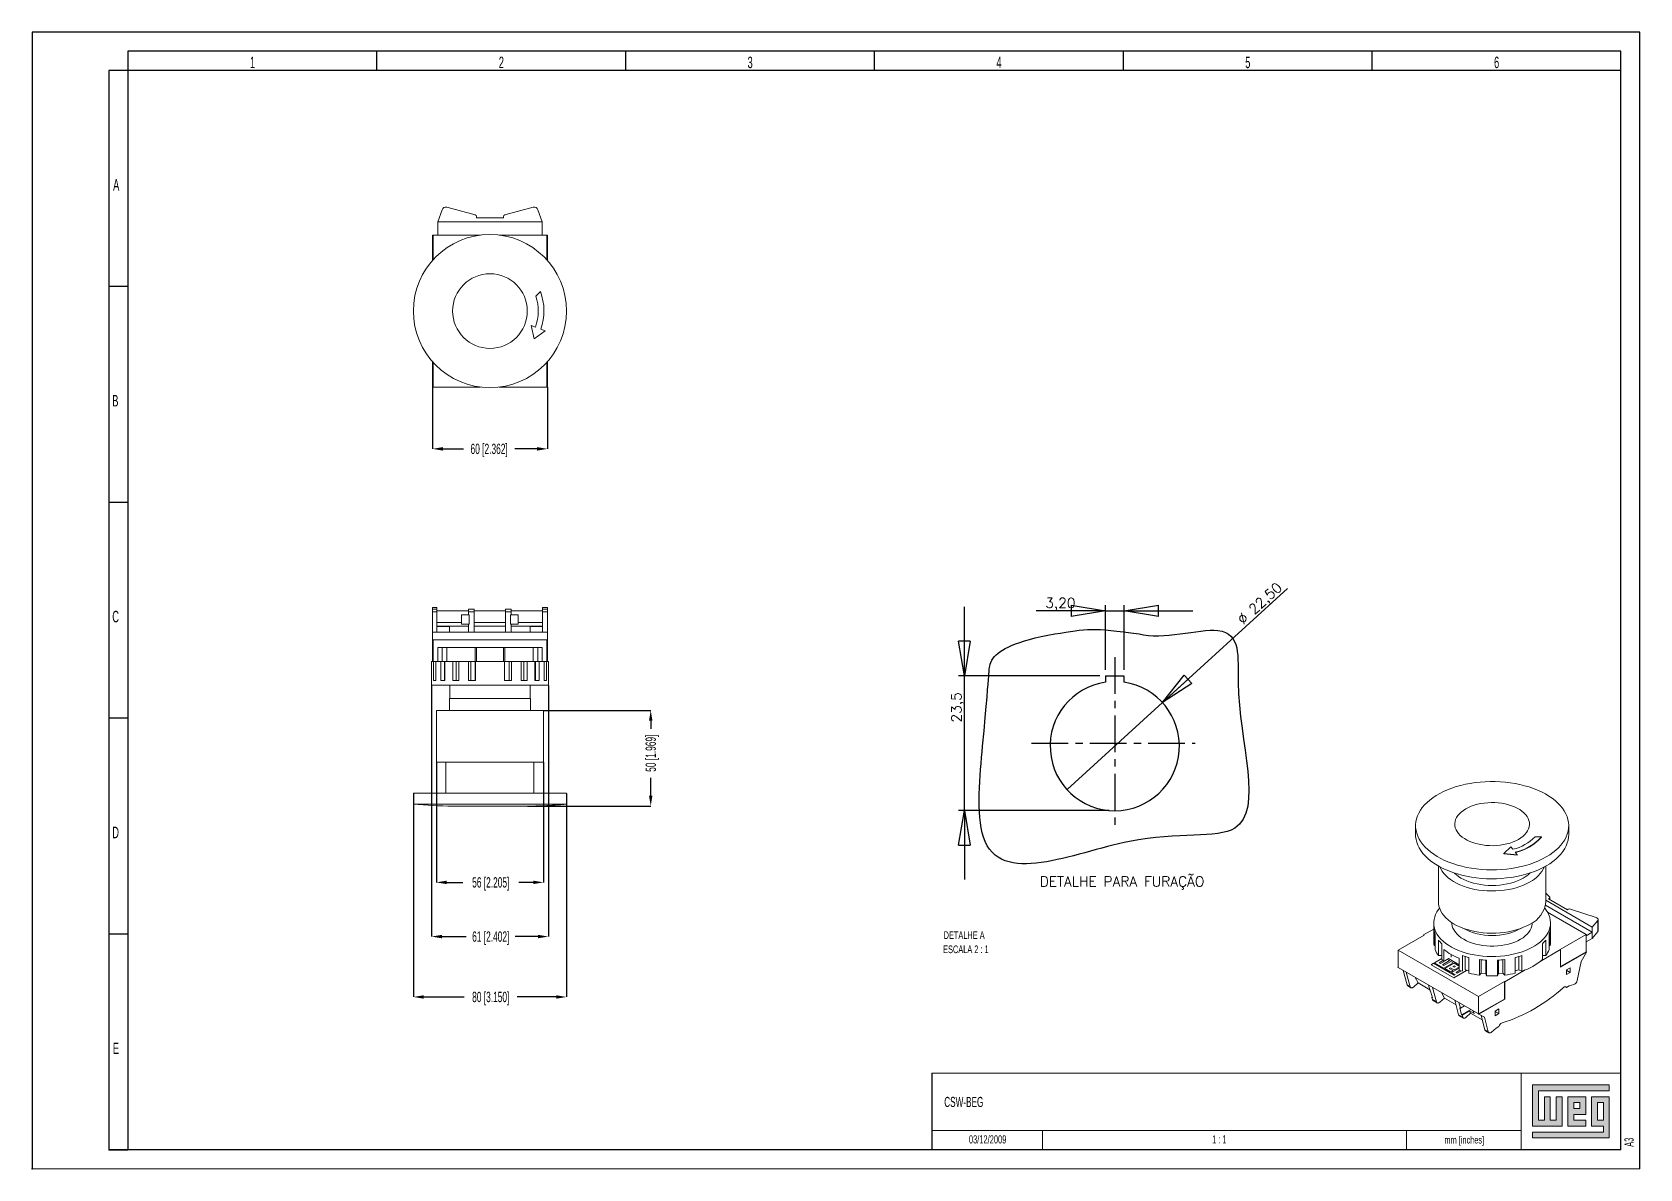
# Model space of a CAD drawing. Header units: millimetres. Extents: x -829 to 2887, y -460 to 1788.
# Drawn here: x 1899.3 to 2319.3, y 632.2 to 929.2 of the extents above; entities that cross this region are included whole.
import ezdxf

# ---------------------------------------------------------------- set-up
doc = ezdxf.new("R2010")
doc.units = ezdxf.units.MM
doc.linetypes.add('CENTER', pattern=[10.16, 6.35, -1.27, 1.27, -1.27])
for name, color, linetype in [('CENTRO', 7, 'CENTER'), ('COTAS', 7, 'Continuous'), ('FORMATO', 7, 'Continuous'), ('LEGENDA', 5, 'Continuous')]:
    doc.layers.add(name, color=color, linetype=linetype)
doc.styles.add('SLDTEXTSTYLE0', font='ROMANS')
doc.styles.add('SLDTEXTSTYLE1', font='TXT', dxfattribs={"width": 0.605})
doc.styles.add('SLDTEXTSTYLE2', font='TXT', dxfattribs={"width": 0.563})
doc.styles.add('SLDTEXTSTYLE3', font='TXT', dxfattribs={"width": 0.605})
doc.dimstyles.new('SLDDIMSTYLE0', dxfattribs={"dimtxt": 2.7, "dimasz": 2.7, "dimexe": 0, "dimexo": 0.0625, "dimgap": 0.675, "dimtad": 0, "dimdec": 1, "dimlfac": 2, "dimrnd": 1e-09, "dimzin": 12, "dimdsep": 46, "dimtxsty": 'SLDTEXTSTYLE1', "dimsah": 1, "dimcen": 0.09, "dimadec": 0, "dimazin": 3, "dimtfac": 1, "dimtdec": 1, "dimtofl": 0, "dimtmove": 0, "dimatfit": 3, "dimfxl": 1, "dimfrac": 2, "dimtolj": 1, "dimtzin": 12, "dimarcsym": 0})

msp = doc.modelspace()

# ---------------------------------------------------------------- texts
at = {"layer": 'FORMATO', "attachment_point": 1}
for s, insert, char_height, style in [('1', (1956.194, 922.757), 3, 'SLDTEXTSTYLE1'), ('2', (2021.194, 922.757), 3, 'SLDTEXTSTYLE1'), ('3', (2086.194, 922.757), 3, 'SLDTEXTSTYLE1'), ('4', (2151.194, 922.757), 3, 'SLDTEXTSTYLE1'), ('5', (2216.194, 922.757), 3, 'SLDTEXTSTYLE1'), ('6', (2281.194, 922.757), 3, 'SLDTEXTSTYLE1'), ('A', (1920.441, 890.755), 3, 'SLDTEXTSTYLE1'), ('B', (1920.218, 834.355), 3, 'SLDTEXTSTYLE1'), ('C', (1920.218, 777.955), 3, 'SLDTEXTSTYLE1'), ('D', (1920.218, 721.555), 3, 'SLDTEXTSTYLE1'), ('E', (1920.368, 665.155), 3, 'SLDTEXTSTYLE1'), ('mm [inches]', (2268.249, 640.683), 1.9, 'SLDTEXTSTYLE3')]:
    msp.add_mtext(s, dxfattribs=dict(at, insert=insert, char_height=char_height, style=style))
at = {"layer": 'LEGENDA', "attachment_point": 1}
for s, insert, char_height, style in [('CSW-BEG', (2137.566, 650.965), 2.6458, 'SLDTEXTSTYLE3'), ('03/12/2009', (2144.011, 640.916), 2.1167, 'SLDTEXTSTYLE3'), ('1 : 1', (2207.577, 640.916), 2.1167, 'SLDTEXTSTYLE2')]:
    msp.add_mtext(s, dxfattribs=dict(at, insert=insert, char_height=char_height, style=style))
at = {"layer": 'LEGENDA', "insert": (2315.273, 637.392), "char_height": 2.3813, "attachment_point": 1, "rotation": 90, "style": 'SLDTEXTSTYLE3'}
msp.add_mtext(' A3', dxfattribs=at)

# ---------------------------------------------------------------- blocks, each defined once
blk = doc.blocks.new('SW_NOTE_0')
at = {"color": 0, "linetype": 'Continuous', "lineweight": 0, "attachment_point": 2, "style": 'SLDTEXTSTYLE1'}
for s, insert, char_height in [('DETALHE A', (8.52, 2.57), 1.995), ('ESCALA 2 : 1', (8.98, -1.13), 1.9951)]:
    blk.add_mtext(s, dxfattribs=dict(at, insert=insert, char_height=char_height))
blk = doc.blocks.new('Bloco1')
at = {"layer": 'LEGENDA', "color": 7}
blk.add_blockref('SW_NOTE_0', (-41.96, 12.7), dxfattribs=at)
blk = doc.blocks.new('_CLOSED')
at = {"color": 0, "linetype": 'ByBlock', "lineweight": -2}
for p, q in [((-1, 0.166667), (0, 0)), ((-1, 0.166667), (-1, -0.166667)), ((0, 0), (-1, -0.166667)), ((0, 0), (-1, 0))]:
    blk.add_line(p, q, dxfattribs=at)
blk = doc.blocks.new('SW_BLOCK_DIMENSION_0')
at = {"layer": 'LEGENDA', "color": 0}
for q in [(7.42, 6.77), (-31, -28.27)]:
    blk.add_line((-14.37, -13.11), q, dxfattribs=at)
at = {"layer": 'LEGENDA', "color": 0, "xscale": 6, "yscale": 6, "rotation": 222.3625225484775}
blk.add_blockref('_CLOSED', (-14.37, -13.11, 0.1), dxfattribs=at)
at = {"layer": 'LEGENDA', "color": 0, "char_height": 1.75, "attachment_point": 1, "rotation": 42.3625, "style": 'SLDTEXTSTYLE0'}
for s, insert in [('22,50', (0.43, 3.44)), ('%%c', (-1.52, 1.67))]:
    blk.add_mtext(s, dxfattribs=dict(at, insert=insert))
blk = doc.blocks.new('SW_BLOCK_DIMENSION_1')
at = {"layer": 'LEGENDA', "color": 0}
for p, q in [((0, 8.14), (0, 20.14)), ((23.61, 8.14), (-1, 8.14)), ((0, -15.36), (0, 8.14)), ((25.21, -15.36), (-1, -15.36)), ((0, -15.36), (0, -27.36))]:
    blk.add_line(p, q, dxfattribs=at)
at = {"layer": 'LEGENDA', "color": 0, "xscale": 6, "yscale": 6}
for p, rotation in [((0, 8.14, 0.1), 270.0000000000004), ((0, -15.36, 0.1), 90.0000000000004)]:
    blk.add_blockref('_CLOSED', p, dxfattribs=dict(at, rotation=rotation))
at = {"layer": 'LEGENDA', "color": 0, "insert": (-2.26, 0), "char_height": 1.75, "attachment_point": 1, "rotation": 90, "style": 'SLDTEXTSTYLE0'}
blk.add_mtext('23,5', dxfattribs=at)
blk = doc.blocks.new('SW_BLOCK_DIMENSION_2')
at = {"layer": 'LEGENDA', "color": 0}
for p, q in [((10.51, 0), (-1.59, 0)), ((10.51, -10.3), (10.51, 1)), ((10.51, 0), (13.71, 0)), ((13.71, -10.3), (13.71, 1)), ((13.71, 0), (25.71, 0))]:
    blk.add_line(p, q, dxfattribs=at)
at = {"layer": 'LEGENDA', "color": 0, "xscale": 6, "yscale": 6}
blk.add_blockref('_CLOSED', (10.51, 0, 0.1), dxfattribs=at)
at = {"layer": 'LEGENDA', "color": 0, "xscale": 6, "yscale": 6, "rotation": 180.0000000000004}
blk.add_blockref('_CLOSED', (13.71, 0, 0.1), dxfattribs=at)
at = {"layer": 'LEGENDA', "color": 0, "insert": (0, 2.26), "char_height": 1.75, "attachment_point": 1, "style": 'SLDTEXTSTYLE0'}
blk.add_mtext('3,20', dxfattribs=at)
blk = doc.blocks.new('Bloco2')
at = {"layer": 'CENTRO'}
for p, q in [((-0.04, 14.96), (-0.04, -15.01)), ((-14.52, -0.02), (13.95, -0.02))]:
    blk.add_line(p, q, dxfattribs=at)
at = {"layer": 'COTAS'}
for p, q in [((-1.64, 11.73), (1.56, 11.73)), ((-1.64, 11.73), (-1.64, 10.62)), ((1.56, 11.73), (1.56, 10.62))]:
    blk.add_line(p, q, dxfattribs=at)
blk.add_arc((-0.04, -0.52), 11.25, 98.1765, 81.8235, dxfattribs=at)
blk.add_open_spline([(4.21, 19.01), (8.19, 17.9), (22.57, 22.55), (19.78, 5.09), (28.58, -18.9), (3.42, -13.87), (-25.67, -27.9), (-21.45, 16.17), (-22.07, 11.7), (-21.77, 13.8), (-21.16, 15.64), (-17.32, 17.85), (-10.49, 19.01)], degree=3, knots=[0.0852435, 0.0852435, 0.0852435, 0.0852435, 0.1454003, 0.2197234, 0.395722, 0.5034336, 0.6282318, 0.6840432, 0.8592354, 0.8592354, 0.8973439, 1, 1, 1, 1], dxfattribs=at)
blk.add_open_spline([(-10.49, 19.01), (-4.82, 19.98), (-3.97, 20.17), (4.21, 19.01)], degree=3, dxfattribs=at)
at = {"layer": 'LEGENDA'}
for name, p in [('SW_BLOCK_DIMENSION_2', (-12.14, 23.04)), ('SW_BLOCK_DIMENSION_0', (22.65, 20.17)), ('SW_BLOCK_DIMENSION_1', (-26.24, 3.6))]:
    blk.add_blockref(name, p, dxfattribs=at)
at = {"layer": 'COTAS', "insert": (-13.09, -23.22), "char_height": 1.75, "attachment_point": 1, "style": 'SLDTEXTSTYLE0'}
blk.add_mtext('DETALHE PARA FURAÇÃO', dxfattribs=at)
blk = doc.blocks.new('*D47')
at = {"color": 0, "linetype": 'Continuous', "lineweight": -2}
for p, q in [((2003.89, 836.37), (2003.89, 820.28)), ((2033.89, 836.37), (2033.89, 820.28)), ((2006.59, 820.28), (2012.01, 820.28)), ((2031.19, 820.28), (2025.35, 820.28))]:
    blk.add_line(p, q, dxfattribs=at)
at = {"color": 0}
for points in [[(2006.59, 820.73), (2006.59, 819.83), (2003.89, 820.28)], [(2031.19, 819.83), (2031.19, 820.73), (2033.89, 820.28)]]:
    blk.add_solid(points, dxfattribs=at)
at = {"layer": 'Defpoints', "color": 0}
for p in [(2003.89, 836.43), (2033.89, 836.43), (2033.89, 820.28)]:
    blk.add_point(p, dxfattribs=at)
at = {"color": 0, "lineweight": 0, "insert": (2018.68, 821.63), "char_height": 2.7, "attachment_point": 2, "style": 'SLDTEXTSTYLE1'}
blk.add_mtext('\\A1;60 [2.362]', dxfattribs=at)
blk = doc.blocks.new('*D48')
at = {"color": 0, "linetype": 'Continuous', "lineweight": -2}
for p, q in [((2032.95, 751.95), (2060.89, 751.95)), ((2060.89, 749.25), (2060.89, 747.16)), ((2060.89, 729.65), (2060.89, 734.36)), ((2028.7, 726.95), (2060.89, 726.95))]:
    blk.add_line(p, q, dxfattribs=at)
at = {"color": 0}
for points in [[(2061.34, 749.25), (2060.44, 749.25), (2060.89, 751.95)], [(2060.44, 729.65), (2061.34, 729.65), (2060.89, 726.95)]]:
    blk.add_solid(points, dxfattribs=at)
at = {"layer": 'Defpoints', "color": 0}
for p in [(2032.89, 751.95), (2060.89, 751.95), (2028.64, 726.95)]:
    blk.add_point(p, dxfattribs=at)
at = {"color": 0, "lineweight": 0, "insert": (2059.54, 740.76), "char_height": 2.7, "attachment_point": 2, "rotation": 90, "style": 'SLDTEXTSTYLE1'}
blk.add_mtext('\\A1;50 [1.969]', dxfattribs=at)
blk = doc.blocks.new('*D49')
at = {"color": 0, "linetype": 'Continuous', "lineweight": -2}
for p, q in [((1998.89, 730.23), (1998.89, 677.07)), ((2038.89, 730.23), (2038.89, 677.07)), ((2001.59, 677.07), (2012.17, 677.07)), ((2036.19, 677.07), (2026.04, 677.07))]:
    blk.add_line(p, q, dxfattribs=at)
at = {"color": 0}
for points in [[(2001.59, 677.52), (2001.59, 676.62), (1998.89, 677.07)], [(2036.19, 676.62), (2036.19, 677.52), (2038.89, 677.07)]]:
    blk.add_solid(points, dxfattribs=at)
at = {"layer": 'Defpoints', "color": 0}
for p in [(1998.89, 730.3), (2038.89, 730.3), (1998.89, 677.07)]:
    blk.add_point(p, dxfattribs=at)
at = {"color": 0, "lineweight": 0, "insert": (2019.1, 678.42), "char_height": 2.7, "attachment_point": 2, "style": 'SLDTEXTSTYLE1'}
blk.add_mtext('\\A1;80 [3.150]', dxfattribs=at)
blk = doc.blocks.new('*D50')
at = {"color": 0, "linetype": 'Continuous', "lineweight": -2}
for p, q in [((2004.89, 738.38), (2004.89, 707.01)), ((2032.89, 738.38), (2032.89, 707.01)), ((2007.59, 707.01), (2011.76, 707.01)), ((2030.19, 707.01), (2026.45, 707.01))]:
    blk.add_line(p, q, dxfattribs=at)
at = {"color": 0}
for points in [[(2007.59, 707.46), (2007.59, 706.56), (2004.89, 707.01)], [(2030.19, 706.56), (2030.19, 707.46), (2032.89, 707.01)]]:
    blk.add_solid(points, dxfattribs=at)
at = {"layer": 'Defpoints', "color": 0}
for p in [(2004.89, 738.45), (2032.89, 738.45), (2004.89, 707.01)]:
    blk.add_point(p, dxfattribs=at)
at = {"color": 0, "lineweight": 0, "insert": (2019.1, 708.36), "char_height": 2.7, "attachment_point": 2, "style": 'SLDTEXTSTYLE1'}
blk.add_mtext('\\A1;56 [2.205]', dxfattribs=at)
blk = doc.blocks.new('*D51')
at = {"color": 0, "linetype": 'Continuous', "lineweight": -2}
for p, q in [((2003.64, 758.48), (2003.64, 692.85)), ((2034.14, 758.48), (2034.14, 692.85)), ((2006.34, 692.85), (2012.71, 692.85)), ((2031.44, 692.85), (2025.5, 692.85))]:
    blk.add_line(p, q, dxfattribs=at)
at = {"color": 0}
for points in [[(2006.34, 693.3), (2006.34, 692.4), (2003.64, 692.85)], [(2031.44, 692.4), (2031.44, 693.3), (2034.14, 692.85)]]:
    blk.add_solid(points, dxfattribs=at)
at = {"layer": 'Defpoints', "color": 0}
for p in [(2003.64, 758.55), (2034.14, 758.55), (2034.14, 692.85)]:
    blk.add_point(p, dxfattribs=at)
at = {"color": 0, "lineweight": 0, "insert": (2019.1, 694.2), "char_height": 2.7, "attachment_point": 2, "style": 'SLDTEXTSTYLE1'}
blk.add_mtext('\\A1;61 [2.402]', dxfattribs=at)

# ---------------------------------------------------------------- dimensions: what is measured, and where the dimension line sits
at = {"color": 7, "linetype": 'Continuous', "lineweight": 0}
for base, p1, p2, picture, middle in [((2033.891, 820.283), (2003.891, 836.433), (2033.891, 836.433), '*D47', (2018.681, 820.283)), ((2034.141, 692.847), (2003.641, 758.547), (2034.141, 758.547), '*D51', (2019.104, 692.847)), ((2004.891, 707.01), (2032.891, 738.447), (2004.891, 738.447), '*D50', (2019.104, 707.01)), ((1998.891, 677.07), (2038.891, 730.297), (1998.891, 730.297), '*D49', (2019.104, 677.07))]:
    dim = msp.add_linear_dim(base=base, p1=p1, p2=p2, dimstyle='SLDDIMSTYLE0', dxfattribs=at)
    dim.commit()
    dim.dimension.update_dxf_attribs({"geometry": picture, "text_midpoint": middle, "dimtype": 160})
dim = msp.add_linear_dim(base=(2060.891, 751.947), p1=(2028.641, 726.947), p2=(2032.891, 751.947), angle=90, dimstyle='SLDDIMSTYLE0', dxfattribs=at)
dim.commit()
dim.dimension.update_dxf_attribs({"geometry": '*D48', "text_midpoint": (2060.891, 740.761), "dimtype": 160})

# ---------------------------------------------------------------- hatches: boundary and pattern name
at = {"linetype": 'Continuous'}
msp.add_hatch(color=7, dxfattribs=at).paths.add_polyline_path([(2291.28, 654.09), (2291.28, 643.31), (2298.98, 643.31), (2298.98, 651.01), (2297.44, 651.01), (2297.44, 644.85), (2295.9, 644.85), (2295.9, 651.01), (2294.36, 651.01), (2294.36, 644.85), (2292.82, 644.85), (2292.82, 652.55), (2311.3, 652.55), (2311.3, 654.09)], flags=0)
h = msp.add_hatch(color=7, dxfattribs=at)
h.paths.add_polyline_path([(2291.28, 640.23), (2311.3, 640.23), (2311.3, 651.01), (2306.68, 651.01), (2306.68, 643.31), (2309.76, 643.31), (2309.76, 641.77), (2291.28, 641.77)], flags=0)
h.paths.add_polyline_path([(2308.22, 649.47), (2309.76, 649.47), (2309.76, 644.85), (2308.22, 644.85)], flags=0)
h = msp.add_hatch(color=7, dxfattribs=at)
h.paths.add_polyline_path([(2305.14, 644.85), (2302.06, 644.85), (2302.06, 646.39), (2305.14, 646.39), (2305.14, 651.01), (2300.52, 651.01), (2300.52, 643.31), (2305.14, 643.31)], flags=0)
h.paths.add_polyline_path([(2303.6, 647.93), (2302.06, 647.93), (2302.06, 649.47), (2303.6, 649.47)], flags=0)

# ---------------------------------------------------------------- linework, layer by layer
at = {"color": 7, "linetype": 'Continuous', "lineweight": 15}
for p, q in [((2006.383, 882.772), (2005.241, 879.633)), ((2015.02, 881.402), (2007.582, 883.395)), ((2030.2, 883.395), (2022.762, 881.402)), ((2032.541, 879.633), (2031.399, 882.772)), ((2005.241, 879.633), (2032.541, 879.633)), ((2005.241, 876.133), (2005.241, 879.633)), ((2005.241, 879.633), (2005.241, 879.633)), ((2015.391, 880.633), (2015.391, 880.919)), ((2022.391, 880.633), (2015.391, 880.633)), ((2022.391, 880.919), (2022.391, 880.633)), ((2032.541, 879.633), (2032.541, 876.133)), ((2004.041, 876.133), (2003.891, 876.133)), ((2003.891, 869.511), (2003.891, 876.133)), ((2016.446, 876.133), (2004.041, 876.133)), ((2004.041, 876.133), (2004.041, 869.68)), ((2033.741, 876.133), (2021.336, 876.133)), ((2033.741, 869.68), (2033.741, 876.133)), ((2033.891, 876.133), (2033.741, 876.133)), ((2033.891, 876.133), (2033.891, 869.511)), ((2030.878, 860.186), (2032.051, 861.36)), ((2029.611, 852.534), (2030.78, 852.093)), ((2030.422, 849.021), (2029.611, 852.534)), ((2033.353, 851.121), (2030.422, 849.021)), ((2032.184, 851.563), (2033.353, 851.121)), ((2003.891, 836.433), (2003.891, 843.054)), ((2004.041, 842.886), (2004.041, 836.433)), ((2033.741, 836.433), (2033.741, 842.886)), ((2033.891, 843.054), (2033.891, 836.433)), ((2004.041, 836.433), (2003.891, 836.433)), ((2004.041, 836.433), (2016.446, 836.433)), ((2021.336, 836.433), (2033.741, 836.433)), ((2033.891, 836.433), (2033.741, 836.433)), ((2005.041, 778.847), (2003.891, 778.847)), ((2003.891, 778.435), (2003.891, 778.847)), ((2005.041, 778.435), (2003.891, 778.435)), ((2003.891, 777.694), (2003.891, 778.435)), ((2005.041, 777.694), (2003.891, 777.694)), ((2003.891, 777.694), (2003.891, 772.347)), ((2005.041, 778.435), (2005.041, 778.847)), ((2005.041, 778.435), (2005.041, 777.694)), ((2005.041, 777.947), (2013.241, 777.947)), ((2005.041, 772.347), (2005.041, 777.694)), ((2014.741, 778.435), (2013.241, 778.435)), ((2013.241, 777.694), (2013.241, 778.435)), ((2013.241, 777.694), (2013.241, 776.947)), ((2014.741, 777.694), (2013.241, 777.694)), ((2014.741, 778.435), (2014.741, 777.694)), ((2014.741, 777.947), (2022.941, 777.947)), ((2014.741, 772.347), (2014.741, 777.694)), ((2024.441, 778.435), (2022.941, 778.435)), ((2022.941, 777.694), (2022.941, 778.435)), ((2022.941, 777.694), (2022.941, 772.347)), ((2024.441, 777.694), (2022.941, 777.694)), ((2024.441, 778.435), (2024.441, 777.694)), ((2024.441, 777.947), (2032.641, 777.947)), ((2024.441, 776.947), (2024.441, 777.694)), ((2033.891, 778.847), (2032.641, 778.847)), ((2032.641, 778.847), (2032.641, 778.435)), ((2033.891, 778.435), (2032.641, 778.435)), ((2032.641, 777.694), (2032.641, 778.435)), ((2032.641, 777.694), (2032.641, 772.347)), ((2033.891, 777.694), (2032.641, 777.694)), ((2033.891, 778.847), (2033.891, 778.435)), ((2033.891, 778.435), (2033.891, 777.694)), ((2033.891, 772.347), (2033.891, 777.694)), ((2005.041, 774.947), (2011.441, 774.947)), ((2005.041, 773.947), (2013.241, 773.947)), ((2008.291, 773.847), (2005.041, 773.847)), ((2008.291, 772.347), (2008.291, 773.847)), ((2011.441, 774.947), (2011.441, 776.947)), ((2011.441, 776.947), (2013.241, 776.947)), ((2011.441, 774.447), (2011.441, 774.947)), ((2013.241, 774.447), (2011.441, 774.447)), ((2013.241, 776.947), (2013.441, 776.947)), ((2013.241, 774.447), (2013.241, 772.347)), ((2013.441, 774.447), (2013.241, 774.447)), ((2013.441, 776.947), (2013.441, 774.447)), ((2014.741, 774.947), (2022.941, 774.947)), ((2014.741, 773.947), (2022.941, 773.947)), ((2024.241, 776.947), (2024.441, 776.947)), ((2024.241, 774.447), (2024.241, 776.947)), ((2024.441, 774.447), (2024.241, 774.447)), ((2024.441, 776.947), (2026.241, 776.947)), ((2024.441, 772.347), (2024.441, 774.447)), ((2026.241, 774.447), (2024.441, 774.447)), ((2024.441, 773.947), (2032.641, 773.947)), ((2026.241, 776.947), (2026.241, 774.947)), ((2026.241, 774.947), (2026.241, 774.447)), ((2026.241, 774.947), (2032.641, 774.947)), ((2029.391, 773.847), (2029.391, 772.347)), ((2032.641, 773.847), (2029.391, 773.847)), ((2003.891, 772.347), (2005.041, 772.347)), ((2003.891, 770.347), (2003.891, 772.347)), ((2004.041, 770.347), (2003.891, 770.347)), ((2003.891, 764.747), (2003.891, 770.347)), ((2033.741, 770.347), (2004.041, 770.347)), ((2004.041, 770.347), (2004.041, 764.747)), ((2005.041, 772.347), (2013.241, 772.347)), ((2013.241, 772.347), (2014.741, 772.347)), ((2014.741, 772.347), (2022.941, 772.347)), ((2022.941, 772.347), (2024.441, 772.347)), ((2024.441, 772.347), (2032.641, 772.347)), ((2032.641, 772.347), (2033.891, 772.347)), ((2033.891, 770.347), (2033.741, 770.347)), ((2033.741, 770.347), (2033.741, 764.747)), ((2033.891, 772.347), (2033.891, 770.347)), ((2033.891, 770.347), (2033.891, 764.747)), ((2003.641, 764.747), (2003.641, 758.547)), ((2003.891, 764.747), (2003.641, 764.747)), ((2004.041, 764.747), (2003.891, 764.747)), ((2005.241, 764.747), (2004.041, 764.747)), ((2004.121, 759.747), (2004.121, 764.747)), ((2004.71, 759.747), (2004.71, 764.747)), ((2005.241, 768.347), (2005.241, 766.347)), ((2006.383, 768.347), (2005.241, 768.347)), ((2005.241, 766.347), (2005.241, 768.347)), ((2005.241, 768.347), (2005.241, 768.347)), ((2005.241, 766.347), (2005.241, 764.747)), ((2005.241, 766.347), (2005.241, 766.347)), ((2006.383, 764.747), (2005.241, 764.747)), ((2006.017, 759.747), (2006.017, 764.747)), ((2006.383, 768.347), (2006.383, 764.747)), ((2007.582, 768.347), (2006.383, 768.347)), ((2007.582, 764.747), (2006.383, 764.747)), ((2007.01, 759.747), (2007.01, 764.747)), ((2007.138, 759.747), (2007.138, 764.747)), ((2007.582, 768.347), (2007.582, 764.747)), ((2015.02, 768.347), (2007.582, 768.347)), ((2015.02, 764.747), (2007.582, 764.747)), ((2009.174, 759.747), (2009.174, 764.747)), ((2010.03, 759.747), (2010.03, 764.747)), ((2010.716, 759.747), (2010.716, 764.747)), ((2013.281, 759.747), (2013.281, 764.747)), ((2013.917, 759.747), (2013.917, 764.747)), ((2015.02, 768.347), (2015.02, 764.747)), ((2015.391, 768.347), (2015.02, 768.347)), ((2015.391, 764.747), (2015.02, 764.747)), ((2015.058, 759.747), (2015.058, 764.747)), ((2015.094, 759.747), (2015.094, 764.747)), ((2015.391, 768.347), (2015.391, 764.747)), ((2022.391, 768.347), (2015.391, 768.347)), ((2022.391, 764.747), (2015.391, 764.747)), ((2022.391, 768.347), (2022.391, 764.747)), ((2022.762, 768.347), (2022.391, 768.347)), ((2022.762, 764.747), (2022.391, 764.747)), ((2022.688, 759.747), (2022.688, 764.747)), ((2022.724, 759.747), (2022.724, 764.747)), ((2022.762, 768.347), (2022.762, 764.747)), ((2030.2, 768.347), (2022.762, 768.347)), ((2030.2, 764.747), (2022.762, 764.747)), ((2023.865, 759.747), (2023.865, 764.747)), ((2024.501, 759.747), (2024.501, 764.747)), ((2027.066, 759.747), (2027.066, 764.747)), ((2027.752, 759.747), (2027.752, 764.747)), ((2028.608, 759.747), (2028.608, 764.747)), ((2030.2, 768.347), (2030.2, 764.747)), ((2031.399, 768.347), (2030.2, 768.347)), ((2031.399, 764.747), (2030.2, 764.747)), ((2030.644, 759.747), (2030.644, 764.747)), ((2030.772, 759.747), (2030.772, 764.747)), ((2031.399, 768.347), (2031.399, 764.747)), ((2032.541, 768.347), (2031.399, 768.347)), ((2032.541, 764.747), (2031.399, 764.747)), ((2031.765, 759.747), (2031.765, 764.747)), ((2032.541, 766.347), (2032.541, 768.347)), ((2032.541, 766.347), (2032.541, 764.747)), ((2033.741, 764.747), (2032.541, 764.747)), ((2033.072, 759.747), (2033.072, 764.747)), ((2033.661, 759.747), (2033.661, 764.747)), ((2033.891, 764.747), (2033.741, 764.747)), ((2034.141, 764.747), (2033.891, 764.747)), ((2034.141, 758.547), (2034.141, 764.747)), ((2034.141, 758.547), (2003.641, 758.547)), ((2004.121, 759.747), (2004.71, 759.747)), ((2006.017, 759.747), (2007.138, 759.747)), ((2008.391, 758.547), (2008.391, 755.047)), ((2009.174, 759.747), (2010.716, 759.747)), ((2013.281, 759.747), (2015.094, 759.747)), ((2022.688, 759.747), (2024.501, 759.747)), ((2027.066, 759.747), (2028.608, 759.747)), ((2029.391, 755.047), (2029.391, 758.547)), ((2030.644, 759.747), (2031.765, 759.747)), ((2033.072, 759.747), (2033.661, 759.747)), ((2004.891, 751.947), (2004.891, 738.447)), ((2004.891, 751.947), (2032.891, 751.947)), ((2008.291, 755.047), (2008.291, 751.947)), ((2008.291, 755.047), (2029.491, 755.047)), ((2029.491, 751.947), (2029.491, 755.047)), ((2032.891, 738.447), (2032.891, 751.947)), ((2004.891, 738.447), (2032.891, 738.447)), ((2007.391, 738.447), (2007.391, 730.297)), ((2030.391, 730.297), (2030.391, 738.447)), ((1998.891, 730.297), (1998.891, 727.447)), ((1998.891, 730.297), (2038.891, 730.297)), ((1998.891, 727.447), (2038.891, 727.447)), ((2009.141, 726.947), (2028.641, 726.947)), ((2029.611, 726.952), (2029.611, 726.947)), ((2029.611, 726.947), (2030.78, 726.947)), ((2030.78, 726.969), (2030.78, 726.947)), ((2030.78, 726.947), (2030.878, 726.947)), ((2030.878, 726.986), (2032.051, 727.037)), ((2030.878, 726.986), (2030.878, 726.947)), ((2030.878, 726.947), (2032.051, 726.947)), ((2032.051, 727.037), (2032.997, 727.037)), ((2032.051, 727.037), (2032.051, 726.947)), ((2032.051, 726.947), (2032.997, 726.947)), ((2032.997, 726.947), (2032.997, 727.037)), ((2032.997, 726.947), (2033.353, 726.947)), ((2033.353, 727.053), (2033.353, 726.947)), ((2038.891, 727.447), (2038.891, 730.297)), ((2260.697, 721.821), (2260.697, 719.494)), ((2291.933, 718.93), (2293.593, 718.93)), ((2293.593, 718.856), (2293.593, 718.93)), ((2300.697, 719.496), (2300.697, 721.823)), ((2283.716, 714.558), (2285.626, 716.323)), ((2283.716, 714.499), (2283.716, 714.558)), ((2287.273, 714.218), (2283.716, 714.558)), ((2287.273, 714.096), (2283.716, 714.499)), ((2285.626, 716.323), (2286.141, 715.665)), ((2286.758, 714.876), (2287.273, 714.218)), ((2287.273, 714.096), (2287.273, 714.218)), ((2266.698, 711.248), (2266.698, 701.818)), ((2294.698, 701.819), (2294.698, 711.249)), ((2295.725, 703.203), (2294.698, 704.231)), ((2294.698, 702.351), (2306.862, 695.328)), ((2295.443, 702.738), (2295.646, 702.855)), ((2300.392, 699.88), (2295.443, 702.738)), ((2295.646, 702.621), (2295.646, 702.855)), ((2295.792, 702.536), (2295.792, 703.059)), ((2294.639, 701.079), (2306.862, 694.021)), ((2305.235, 693.409), (2295.158, 699.227)), ((2300.595, 699.997), (2300.392, 699.88)), ((2307.868, 697.82), (2301.199, 700.043)), ((2308.368, 694.38), (2308.368, 697.32)), ((2262.915, 693.225), (2256.162, 689.326)), ((2262.809, 693.286), (2265.448, 694.81)), ((2262.809, 693.286), (2262.915, 693.225)), ((2262.809, 693.164), (2262.809, 693.286)), ((2265.448, 696.429), (2265.449, 691.367)), ((2265.516, 694.619), (2265.517, 690.536)), ((2265.815, 693.531), (2265.815, 689.449)), ((2270.198, 696.471), (2270.198, 696.429)), ((2291.198, 696.43), (2291.198, 696.472)), ((2295.582, 693.531), (2295.582, 689.449)), ((2295.88, 694.619), (2295.88, 690.536)), ((2295.949, 691.368), (2295.948, 696.43)), ((2298.482, 689.51), (2305.235, 693.409)), ((2306.862, 694.021), (2305.235, 693.082)), ((2305.236, 688.836), (2305.235, 693.409)), ((2306.862, 695.328), (2308.274, 697.076)), ((2306.862, 694.021), (2306.862, 695.328)), ((2306.862, 692.388), (2308.274, 694.136)), ((2306.862, 694.021), (2306.862, 692.388)), ((2308.274, 694.136), (2308.274, 697.076)), ((2256.162, 689.326), (2277.162, 677.2)), ((2256.162, 684.754), (2256.162, 689.326)), ((2265.517, 690.536), (2265.815, 690.503)), ((2266.704, 691.95), (2266.704, 687.868)), ((2267.569, 690.97), (2267.57, 686.896)), ((2268.118, 689.452), (2268.118, 686.39)), ((2298.588, 689.449), (2293.249, 686.366)), ((2293.827, 690.97), (2293.827, 686.887)), ((2294.692, 691.95), (2294.692, 687.868)), ((2295.582, 690.503), (2295.88, 690.536)), ((2298.588, 689.449), (2298.482, 689.51)), ((2298.588, 684.876), (2298.588, 689.449)), ((2298.588, 684.999), (2305.236, 688.836)), ((2306.862, 692.388), (2305.236, 691.449)), ((2305.342, 688.775), (2305.236, 688.836)), ((2256.056, 684.815), (2256.162, 684.876)), ((2256.162, 684.754), (2256.056, 684.815)), ((2256.162, 684.754), (2277.162, 672.628)), ((2265.417, 685.881), (2264.749, 685.495)), ((2264.749, 685.495), (2264.749, 685.487)), ((2264.749, 685.495), (2270.683, 682.069)), ((2264.749, 685.487), (2270.683, 682.061)), ((2270.764, 682.793), (2265.417, 685.881)), ((2267.57, 687.124), (2265.669, 686.026)), ((2265.669, 686.026), (2268.095, 684.625)), ((2265.669, 686.026), (2265.669, 686.018)), ((2265.669, 686.018), (2268.095, 684.617)), ((2266.704, 687.868), (2267.57, 687.929)), ((2266.838, 686.026), (2267.865, 686.619)), ((2267.173, 685.832), (2266.838, 686.026)), ((2266.845, 686.022), (2267.865, 686.611)), ((2269.016, 686.896), (2267.173, 685.832)), ((2267.759, 685.494), (2269.601, 686.558)), ((2268.09, 685.303), (2267.759, 685.494)), ((2267.766, 685.49), (2269.601, 686.55)), ((2269.932, 686.367), (2268.09, 685.303)), ((2268.095, 684.625), (2270.523, 686.026)), ((2268.095, 684.617), (2270.523, 686.018)), ((2268.095, 684.625), (2268.095, 684.617)), ((2268.118, 686.39), (2269.328, 687.089)), ((2270.769, 685.884), (2268.342, 684.482)), ((2269.601, 686.558), (2269.016, 686.896)), ((2269.328, 687.097), (2272.078, 685.509)), ((2269.328, 687.089), (2272.078, 685.501)), ((2269.512, 684.482), (2269.852, 684.678)), ((2269.519, 684.478), (2269.852, 684.67)), ((2269.601, 686.558), (2269.601, 686.55)), ((2269.852, 684.678), (2270.779, 684.143)), ((2269.852, 684.678), (2269.852, 684.67)), ((2269.852, 684.67), (2270.779, 684.135)), ((2270.523, 686.026), (2269.932, 686.367)), ((2269.957, 688.179), (2269.957, 687.46)), ((2272.078, 684.613), (2270.096, 683.47)), ((2270.773, 685.209), (2270.432, 685.012)), ((2270.432, 685.012), (2270.761, 684.822)), ((2270.773, 685.201), (2270.439, 685.008)), ((2270.523, 686.026), (2270.523, 686.018)), ((2270.761, 684.822), (2271.102, 685.019)), ((2272.078, 685.128), (2270.769, 685.884)), ((2271.102, 685.019), (2270.773, 685.209)), ((2270.773, 685.209), (2270.773, 685.201)), ((2271.095, 685.015), (2270.773, 685.201)), ((2270.779, 684.143), (2272.078, 684.893)), ((2270.779, 684.135), (2272.078, 684.884)), ((2272.078, 687.166), (2272.078, 684.112)), ((2272.939, 687.87), (2272.939, 683.795)), ((2273.694, 687.628), (2273.694, 684.195)), ((2274.637, 687.37), (2274.637, 683.288)), ((2277.375, 686.856), (2277.376, 682.774)), ((2277.876, 686.797), (2277.876, 683.295)), ((2279.061, 686.696), (2279.061, 683.187)), ((2279.258, 686.684), (2279.258, 682.602)), ((2282.137, 686.684), (2282.137, 682.602)), ((2282.334, 686.696), (2282.334, 683.187)), ((2283.52, 686.797), (2283.52, 683.295)), ((2284.02, 686.856), (2284.02, 682.774)), ((2286.758, 687.37), (2286.758, 683.288)), ((2287.702, 687.628), (2287.702, 684.194)), ((2288.457, 687.87), (2288.457, 683.787)), ((2293.827, 687.929), (2294.692, 687.868)), ((2305.342, 688.775), (2298.588, 684.876)), ((2301.099, 684.693), (2300.144, 684.141)), ((2301.099, 684.693), (2301.099, 683.468)), ((2303.928, 686.326), (2302.915, 681.376)), ((2303.928, 686.326), (2305.342, 688.775)), ((2257.47, 683.998), (2258.484, 680.218)), ((2258.284, 683.529), (2259.297, 679.749)), ((2261.36, 680.733), (2260.163, 679.671)), ((2261.36, 680.733), (2260.637, 682.17)), ((2261.36, 680.733), (2264.405, 678.975)), ((2268.342, 684.482), (2268.342, 684.474)), ((2268.342, 684.482), (2269.855, 683.609)), ((2268.342, 684.474), (2269.855, 683.601)), ((2270.439, 683.947), (2269.512, 684.482)), ((2269.855, 683.609), (2270.439, 683.947)), ((2269.855, 683.601), (2270.439, 683.938)), ((2269.855, 683.609), (2269.855, 683.601)), ((2270.096, 683.47), (2271.016, 682.939)), ((2270.096, 683.47), (2270.096, 683.461)), ((2270.096, 683.461), (2271.009, 682.934)), ((2270.439, 683.947), (2270.439, 683.938)), ((2270.683, 682.069), (2274.03, 684.001)), ((2270.683, 682.061), (2274.03, 683.993)), ((2270.683, 682.069), (2270.683, 682.061)), ((2271.016, 682.939), (2270.764, 682.793)), ((2270.779, 684.143), (2270.779, 684.135)), ((2272.264, 684.04), (2271.271, 683.466)), ((2271.271, 683.466), (2271.6, 683.276)), ((2272.264, 684.031), (2271.278, 683.462)), ((2271.6, 683.276), (2272.666, 683.891)), ((2274.03, 684.001), (2273.688, 684.199)), ((2273.699, 684.192), (2274.637, 683.916)), ((2274.03, 684.001), (2274.03, 683.993)), ((2277.162, 677.2), (2283.915, 681.099)), ((2277.376, 682.774), (2277.876, 683.295)), ((2277.876, 683.295), (2279.061, 683.187)), ((2279.061, 683.187), (2279.258, 682.602)), ((2282.137, 682.602), (2282.334, 683.187)), ((2282.334, 683.187), (2283.52, 683.295)), ((2283.52, 683.295), (2284.02, 682.774)), ((2283.915, 681.099), (2284.021, 681.038)), ((2283.915, 676.527), (2283.915, 681.099)), ((2289.36, 684.121), (2284.021, 681.038)), ((2284.021, 681.038), (2284.021, 676.466)), ((2286.758, 683.916), (2287.702, 684.194)), ((2287.702, 684.194), (2288.457, 683.787)), ((2300.144, 682.917), (2300.144, 684.141)), ((2300.215, 683.978), (2300.144, 684.019)), ((2300.144, 682.917), (2301.099, 683.468)), ((2300.215, 683.978), (2300.215, 684.182)), ((2301.099, 683.468), (2300.215, 683.978)), ((2258.484, 680.218), (2259.297, 679.749)), ((2258.667, 679.958), (2259.48, 679.488)), ((2264.479, 678.696), (2264.082, 680.181)), ((2264.621, 678.615), (2264.479, 678.696)), ((2265.095, 676.847), (2264.621, 678.615)), ((2265.057, 676.988), (2264.953, 676.929)), ((2264.953, 676.929), (2265.095, 676.847)), ((2265.095, 676.401), (2264.953, 676.929)), ((2265.095, 676.401), (2266.155, 675.789)), ((2265.142, 679.569), (2266.155, 675.789)), ((2268.218, 676.773), (2267.021, 675.711)), ((2268.218, 676.773), (2267.496, 678.21)), ((2268.218, 676.773), (2271.263, 675.014)), ((2271.953, 672.441), (2270.94, 676.221)), ((2277.162, 672.628), (2277.162, 677.2)), ((2277.162, 672.628), (2283.915, 676.527)), ((2284.021, 676.466), (2277.268, 672.567)), ((2283.915, 676.527), (2284.021, 676.466)), ((2300.145, 679.569), (2299.796, 679.771)), ((2300.145, 679.569), (2300.852, 679.978)), ((2300.852, 679.978), (2302.049, 680.298)), ((2265.278, 676.141), (2266.338, 675.528)), ((2271.953, 672.441), (2273.014, 671.828)), ((2272.001, 675.608), (2272.399, 674.124)), ((2272.136, 672.18), (2273.197, 671.568)), ((2272.399, 674.124), (2272.257, 674.205)), ((2272.257, 674.205), (2272.731, 672.438)), ((2273.485, 674.751), (2272.399, 674.124)), ((2275.112, 673.812), (2272.731, 672.438)), ((2272.731, 672.438), (2272.872, 672.356)), ((2272.872, 672.356), (2274.759, 673.445)), ((2272.872, 672.356), (2273.014, 671.828)), ((2275.077, 672.812), (2273.88, 671.751)), ((2275.077, 672.812), (2274.759, 673.445)), ((2276.031, 672.71), (2274.759, 673.445)), ((2275.077, 672.812), (2278.122, 671.054)), ((2275.627, 673.515), (2276.031, 672.71)), ((2277.268, 672.567), (2277.162, 672.628)), ((2277.268, 672.567), (2278.682, 671.75)), ((2278.812, 668.48), (2277.799, 672.261)), ((2281.511, 673.384), (2282.466, 673.935)), ((2281.511, 672.159), (2281.511, 673.384)), ((2281.511, 673.261), (2281.582, 673.22)), ((2282.466, 672.71), (2281.511, 672.159)), ((2281.582, 673.424), (2281.582, 673.22)), ((2281.582, 673.22), (2282.466, 672.71)), ((2282.466, 673.935), (2282.466, 672.71)), ((2279.696, 667.97), (2278.682, 671.75)), ((2278.812, 668.48), (2279.696, 667.97)), ((2278.995, 668.22), (2279.879, 667.71)), ((2281.759, 668.954), (2280.562, 667.893)), ((2281.759, 668.954), (2282.466, 669.362))]:
    msp.add_line(p, q, dxfattribs=at)
at = {"color": 7, "linetype": 'Continuous', "lineweight": 0}
for p, q in [((2311.3, 654.09), (2291.28, 654.09)), ((2291.28, 654.09), (2291.28, 643.31)), ((2292.82, 652.55), (2311.3, 652.55)), ((2292.82, 644.85), (2292.82, 652.55)), ((2295.9, 651.01), (2294.36, 651.01)), ((2294.36, 651.01), (2294.36, 644.85)), ((2295.9, 644.85), (2295.9, 651.01)), ((2298.98, 651.01), (2297.44, 651.01)), ((2297.44, 651.01), (2297.44, 644.85)), ((2298.98, 643.31), (2298.98, 651.01)), ((2305.14, 651.01), (2300.52, 651.01)), ((2300.52, 651.01), (2300.52, 643.31)), ((2305.14, 646.39), (2305.14, 651.01)), ((2311.3, 651.01), (2306.68, 651.01)), ((2306.68, 651.01), (2306.68, 643.31)), ((2311.3, 652.55), (2311.3, 654.09)), ((2311.3, 640.23), (2311.3, 651.01)), ((2302.06, 649.47), (2303.6, 649.47)), ((2302.06, 647.93), (2302.06, 649.47)), ((2303.6, 647.93), (2302.06, 647.93)), ((2303.6, 649.47), (2303.6, 647.93)), ((2308.22, 644.85), (2308.22, 649.47)), ((2308.22, 649.47), (2309.76, 649.47)), ((2309.76, 649.47), (2309.76, 644.85)), ((2291.28, 643.31), (2298.98, 643.31)), ((2294.36, 644.85), (2292.82, 644.85)), ((2297.44, 644.85), (2295.9, 644.85)), ((2300.52, 643.31), (2305.14, 643.31)), ((2302.06, 646.39), (2305.14, 646.39)), ((2302.06, 644.85), (2302.06, 646.39)), ((2305.14, 644.85), (2302.06, 644.85)), ((2305.14, 643.31), (2305.14, 644.85)), ((2306.68, 643.31), (2309.76, 643.31)), ((2309.76, 644.85), (2308.22, 644.85)), ((2309.76, 643.31), (2309.76, 641.77)), ((2163.206, 642.16), (2163.206, 637.16)), ((2258.29, 642.173), (2258.29, 637.16)), ((2291.28, 641.77), (2291.28, 640.23)), ((2309.76, 641.77), (2291.28, 641.77)), ((2291.28, 640.23), (2311.3, 640.23))]:
    msp.add_line(p, q, dxfattribs=at)
at = {"color": 7, "linetype": 'Continuous', "lineweight": 15, "flags": 128}
for points in [[(2294.839, 713.656), (2293.873, 713.135), (2292.85, 712.651), (2291.773, 712.207), (2290.649, 711.805), (2289.48, 711.448), (2288.273, 711.135), (2287.034, 710.869), (2285.766, 710.651), (2284.476, 710.482), (2283.17, 710.363), (2281.853, 710.294), (2280.531, 710.275), (2279.209, 710.306), (2277.895, 710.388), (2276.592, 710.52), (2275.307, 710.701), (2274.046, 710.931), (2272.814, 711.209), (2271.616, 711.533), (2270.459, 711.902), (2269.346, 712.314), (2268.282, 712.768), (2267.273, 713.262), (2266.322, 713.793), (2265.435, 714.359), (2264.614, 714.957), (2263.863, 715.586), (2263.187, 716.242), (2262.586, 716.922), (2262.065, 717.624), (2261.625, 718.344), (2261.269, 719.08), (2260.998, 719.827), (2260.813, 720.583), (2260.714, 721.345), (2260.703, 722.108), (2260.78, 722.871), (2260.944, 723.628), (2261.194, 724.378), (2261.529, 725.117), (2261.948, 725.841), (2262.449, 726.548), (2263.03, 727.234), (2263.688, 727.896), (2264.421, 728.532), (2265.225, 729.138), (2266.096, 729.713), (2267.031, 730.253), (2268.026, 730.756), (2269.077, 731.22), (2270.178, 731.643), (2271.325, 732.023), (2272.513, 732.358), (2273.737, 732.647), (2274.992, 732.889), (2276.271, 733.083), (2277.57, 733.227), (2278.882, 733.322), (2280.202, 733.366), (2281.525, 733.36), (2282.844, 733.303), (2284.153, 733.196), (2285.448, 733.039), (2286.721, 732.833), (2287.968, 732.58), (2289.184, 732.279), (2290.362, 731.932), (2291.498, 731.541), (2292.587, 731.108), (2293.624, 730.634), (2294.604, 730.121), (2295.524, 729.572), (2296.379, 728.99), (2297.165, 728.376), (2297.879, 727.733), (2298.518, 727.064), (2299.079, 726.373), (2299.56, 725.662), (2299.958, 724.933), (2300.272, 724.192), (2300.5, 723.439), (2300.642, 722.68), (2300.697, 721.917), (2300.664, 721.154), (2300.544, 720.394), (2300.337, 719.639), (2300.044, 718.895), (2299.666, 718.163), (2299.206, 717.447), (2298.665, 716.75), (2298.045, 716.076), (2297.349, 715.426), (2296.58, 714.805), (2295.742, 714.214), (2294.839, 713.656)], [(2287.591, 718.249), (2286.905, 717.889), (2286.162, 717.568), (2285.369, 717.289), (2284.535, 717.055), (2283.665, 716.868), (2282.769, 716.729), (2281.854, 716.64), (2280.929, 716.602), (2280.001, 716.615), (2279.08, 716.679), (2278.173, 716.792), (2277.289, 716.956), (2276.437, 717.166), (2275.622, 717.423), (2274.854, 717.723), (2274.138, 718.065), (2273.482, 718.443), (2272.892, 718.856), (2272.372, 719.3), (2271.927, 719.77), (2271.562, 720.263), (2271.279, 720.773), (2271.082, 721.297), (2270.972, 721.829), (2270.95, 722.364), (2271.016, 722.898), (2271.17, 723.427), (2271.41, 723.944), (2271.735, 724.446), (2272.14, 724.928), (2272.623, 725.385), (2273.179, 725.814), (2273.803, 726.211), (2274.49, 726.571), (2275.233, 726.892), (2276.025, 727.171), (2276.86, 727.405), (2277.729, 727.592), (2278.625, 727.731), (2279.54, 727.82), (2280.466, 727.858), (2281.393, 727.845), (2282.315, 727.782), (2283.221, 727.668), (2284.105, 727.505), (2284.958, 727.294), (2285.772, 727.037), (2286.541, 726.737), (2287.256, 726.396), (2287.912, 726.017), (2288.503, 725.604), (2289.023, 725.16), (2289.467, 724.69), (2289.833, 724.197), (2290.115, 723.687), (2290.312, 723.164), (2290.422, 722.632), (2290.444, 722.096), (2290.378, 721.562), (2290.224, 721.033), (2289.984, 720.516), (2289.66, 720.014), (2289.254, 719.532), (2288.771, 719.075), (2288.215, 718.646), (2287.591, 718.249)], [(2294.839, 711.33), (2293.873, 710.808), (2292.85, 710.324), (2291.773, 709.88), (2290.649, 709.479), (2289.48, 709.121), (2288.274, 708.808), (2287.034, 708.542), (2285.766, 708.324), (2284.476, 708.155), (2283.17, 708.036), (2281.853, 707.967), (2280.531, 707.948), (2279.21, 707.979), (2277.895, 708.061), (2276.592, 708.193), (2275.307, 708.374), (2274.046, 708.604), (2272.814, 708.882), (2271.617, 709.206), (2270.459, 709.575), (2269.346, 709.987), (2268.282, 710.441), (2267.273, 710.935), (2266.323, 711.466), (2265.435, 712.032), (2264.614, 712.63), (2263.864, 713.259), (2263.187, 713.915), (2262.586, 714.595), (2262.065, 715.297), (2261.625, 716.017), (2261.269, 716.753), (2260.998, 717.5), (2260.813, 718.256), (2260.714, 719.018), (2260.697, 719.494)], [(2300.697, 719.496), (2300.664, 718.827), (2300.544, 718.067), (2300.337, 717.312), (2300.044, 716.568), (2299.666, 715.836), (2299.206, 715.12), (2298.665, 714.423), (2298.045, 713.749), (2297.349, 713.099), (2296.581, 712.478), (2295.743, 711.887), (2294.839, 711.33)], [(2290.597, 707.125), (2289.779, 706.689), (2288.903, 706.292), (2287.976, 705.936), (2287.003, 705.624), (2285.99, 705.357), (2284.944, 705.138), (2283.87, 704.968), (2282.777, 704.847), (2281.67, 704.777), (2280.558, 704.758), (2279.446, 704.79), (2278.342, 704.872), (2277.253, 705.006), (2276.186, 705.188), (2275.147, 705.42), (2274.144, 705.698), (2273.181, 706.021), (2272.267, 706.387), (2271.405, 706.794), (2270.603, 707.24), (2269.864, 707.72), (2269.194, 708.234), (2268.596, 708.776), (2268.075, 709.344), (2267.634, 709.934), (2267.275, 710.542), (2267.043, 711.057)], [(2288.829, 708.146), (2288.089, 707.754), (2287.293, 707.402), (2286.447, 707.09), (2285.557, 706.823), (2284.63, 706.601), (2283.673, 706.427), (2282.694, 706.302), (2281.699, 706.226), (2280.697, 706.201), (2279.695, 706.226), (2278.7, 706.302), (2277.721, 706.427), (2276.764, 706.601), (2275.837, 706.823), (2274.947, 707.09), (2274.101, 707.402), (2273.305, 707.754), (2272.565, 708.146), (2271.888, 708.573), (2271.277, 709.032), (2270.799, 709.46)], [(2290.597, 696.102), (2289.779, 695.666), (2288.904, 695.269), (2287.977, 694.914), (2287.004, 694.601), (2285.991, 694.335), (2284.944, 694.116), (2283.871, 693.945), (2282.777, 693.825), (2281.671, 693.754), (2280.558, 693.735), (2279.446, 693.767), (2278.343, 693.85), (2277.254, 693.983), (2276.186, 694.166), (2275.148, 694.397), (2274.144, 694.675), (2273.182, 694.998), (2272.267, 695.365), (2271.406, 695.772), (2270.603, 696.217), (2269.865, 696.698), (2269.194, 697.211), (2268.597, 697.753), (2268.076, 698.321), (2267.634, 698.911), (2267.276, 699.52), (2267.002, 700.143), (2266.815, 700.776), (2266.715, 701.417), (2266.698, 701.818)], [(2295.646, 702.855), (2295.699, 702.891), (2295.741, 702.931), (2295.771, 702.975), (2295.788, 703.021), (2295.792, 703.068), (2295.783, 703.115), (2295.76, 703.161), (2295.725, 703.203)], [(2266.963, 700.254), (2266.694, 699.914), (2266.277, 699.293), (2265.944, 698.655), (2265.694, 698.004), (2265.531, 697.344), (2265.455, 696.679), (2265.465, 696.013), (2265.564, 695.349), (2265.748, 694.691), (2266.019, 694.043), (2266.373, 693.409), (2266.81, 692.792), (2267.326, 692.196), (2267.919, 691.625), (2268.585, 691.08), (2269.32, 690.567), (2270.12, 690.087), (2270.982, 689.643), (2271.898, 689.238), (2272.865, 688.874), (2273.877, 688.554), (2274.928, 688.279), (2276.013, 688.05), (2277.124, 687.87), (2278.255, 687.738), (2279.4, 687.656), (2280.553, 687.625), (2281.707, 687.644), (2282.855, 687.713), (2283.99, 687.832), (2285.107, 688.001), (2286.199, 688.217), (2287.259, 688.481), (2288.281, 688.79), (2289.26, 689.143), (2290.19, 689.538), (2291.065, 689.972), (2291.882, 690.443), (2292.634, 690.949), (2293.317, 691.486), (2293.929, 692.051), (2294.465, 692.641), (2294.921, 693.253), (2295.297, 693.884), (2295.588, 694.528), (2295.795, 695.184), (2295.915, 695.847), (2295.948, 696.513), (2295.893, 697.178), (2295.752, 697.84), (2295.524, 698.493), (2295.211, 699.135), (2294.815, 699.761), (2294.434, 700.255)], [(2308.274, 697.076), (2308.336, 697.176), (2308.365, 697.282), (2308.36, 697.389), (2308.321, 697.493), (2308.25, 697.592), (2308.147, 697.681), (2308.019, 697.758), (2307.868, 697.82)], [(2270.198, 696.429), (2270.21, 696.15), (2270.299, 695.592), (2270.477, 695.042), (2270.743, 694.503), (2271.093, 693.981), (2271.525, 693.479), (2272.036, 693.003), (2272.62, 692.557), (2273.273, 692.143), (2273.99, 691.765), (2274.764, 691.428), (2275.589, 691.133), (2276.457, 690.884), (2277.361, 690.681), (2278.294, 690.528), (2279.247, 690.425), (2280.213, 690.373), (2281.183, 690.373), (2282.149, 690.425), (2283.102, 690.528), (2284.035, 690.681), (2284.939, 690.884), (2285.807, 691.133), (2286.632, 691.428), (2287.406, 691.765), (2288.123, 692.143), (2288.776, 692.557), (2289.361, 693.003), (2289.871, 693.479), (2290.304, 693.981), (2290.654, 694.503), (2290.919, 695.042), (2291.098, 695.592), (2291.187, 696.15), (2291.198, 696.43)], [(2259.297, 679.749), (2259.346, 679.627), (2259.419, 679.533), (2259.514, 679.471), (2259.626, 679.443), (2259.753, 679.45), (2259.888, 679.492), (2260.026, 679.566), (2260.163, 679.671)], [(2299.323, 679.546), (2299.445, 679.64), (2299.568, 679.71), (2299.689, 679.754), (2299.805, 679.771), (2299.911, 679.76), (2300.005, 679.722), (2300.084, 679.658), (2300.145, 679.569)], [(2266.155, 675.789), (2266.204, 675.667), (2266.277, 675.573), (2266.372, 675.511), (2266.485, 675.483), (2266.611, 675.49), (2266.746, 675.531), (2266.885, 675.606), (2267.021, 675.711)], [(2273.014, 671.828), (2273.063, 671.707), (2273.136, 671.613), (2273.231, 671.551), (2273.343, 671.523), (2273.47, 671.53), (2273.605, 671.571), (2273.743, 671.646), (2273.88, 671.751)], [(2279.696, 667.97), (2279.745, 667.849), (2279.818, 667.755), (2279.912, 667.693), (2280.025, 667.665), (2280.151, 667.671), (2280.286, 667.713), (2280.425, 667.788), (2280.562, 667.893)]]:
    msp.add_lwpolyline(points, dxfattribs=at)
at = {"color": 7, "linetype": 'Continuous', "lineweight": 15}
for radius in [20, 9.75]:
    msp.add_circle((2018.891, 856.283), radius, dxfattribs=at)
for centre, radius, start, end in [((2007.323, 882.43), 1, 75, 160), ((2030.459, 882.43), 1, 20, 105), ((2014.891, 880.919), 0.5, 0, 75), ((2022.891, 880.919), 0.5, 105, 180), ((2018.891, 856.283), 14.106, 340.45096, 21.09689), ((2018.891, 856.283), 12.606, 340.58656, 18.03833), ((2009.141, 832.26), 105.312, 264.4146, 270), ((2028.641, 832.26), 105.312, 270, 271.21688), ((2028.641, 832.26), 105.312, 272.37046, 275.5854), ((2283.406, 727.287), 11.939, 283.24059, 315.57569), ((2283.901, 727.481), 12.925, 282.77129, 318.57824), ((2283.915, 727.391), 12.903, 282.94425, 318.59254), ((2286.909, 714.406), 8.162, 296.85731, 335.78242), ((2284.47, 715.847), 8.849, 299.51147, 313.81564), ((2287.686, 702.52), 7.047, 294.39748, 354.29034), ((2300.952, 699.299), 0.784, 71.62838, 117.06537), ((2270.914, 695.514), 5.472, 189.42246, 201.24706), ((2280.698, 709.229), 16.111, 241.69628, 298.30909), ((2290.482, 695.515), 5.472, 338.7435, 350.56698), ((2307.987, 694.387), 0.381, 318.93062, 359.05724), ((2270.573, 691.368), 5.124, 180.01907, 189.34588), ((2271.977, 691.876), 6.623, 201.49275, 217.23615), ((2273.516, 697.089), 8.533, 217.02931, 225.81992), ((2277.164, 700.547), 14.315, 230.80787, 249.18675), ((2287.879, 697.091), 8.535, 314.17485, 322.96383), ((2289.418, 691.877), 6.625, 322.75716, 338.49734), ((2290.638, 691.385), 5.311, 350.80745, 359.8215), ((2274.602, 694.095), 10.07, 225.70647, 229.91993), ((2279.75, 707.886), 21.144, 251.20675, 256.00562), ((2280.66, 712.394), 25.749, 262.67092, 266.87886), ((2280.735, 712.396), 25.75, 273.12112, 277.32892), ((2281.645, 707.889), 21.147, 283.99377, 288.79215), ((2284.179, 697.398), 14.268, 287.4498, 312.55018), ((2279.046, 701.724), 18.947, 248.42264, 250.29355), ((2280.404, 706.47), 23.889, 256.03165, 262.71731), ((2280.698, 708.929), 26.366, 266.87017, 273.12983), ((2280.992, 706.473), 23.892, 277.28255, 283.96775), ((2301.498, 681.628), 1.439, 292.49703, 349.91433), ((2258.881, 680.303), 0.407, 192.07165, 238.14028), ((2265.492, 676.486), 0.407, 192.07165, 238.14028), ((2270.53, 710.9), 42.569, 287.43825, 312.56175), ((2272.351, 672.526), 0.407, 192.07165, 238.14028), ((2279.209, 668.566), 0.407, 192.07165, 238.14028), ((2283.822, 668.986), 1.407, 112.32095, 164.46517)]:
    msp.add_arc(centre, radius, start, end, dxfattribs=at)
at = {"layer": 'FORMATO'}
for p, q in [((2319.29, 929.16), (1899.29, 929.16)), ((1899.29, 929.16), (1899.29, 632.16)), ((2319.29, 632.16), (2319.29, 929.16)), ((2314.29, 924.16), (1924.29, 924.16)), ((1924.29, 924.16), (1924.29, 919.16)), ((1989.29, 924.16), (1989.29, 919.16)), ((2054.29, 924.16), (2054.29, 919.16)), ((2119.29, 924.16), (2119.29, 919.16)), ((2184.29, 924.16), (2184.29, 919.16)), ((2249.29, 924.16), (2249.29, 919.16)), ((2314.29, 919.16), (2314.29, 924.16)), ((1919.29, 919.16), (1919.29, 637.16)), ((1924.29, 919.16), (1919.29, 919.16)), ((1924.29, 919.16), (1924.29, 637.16)), ((2314.29, 919.16), (1924.29, 919.16)), ((2314.29, 637.16), (2314.29, 919.16)), ((1919.29, 862.76), (1924.29, 862.76)), ((1919.29, 806.36), (1924.29, 806.36)), ((1919.29, 749.96), (1924.29, 749.96)), ((1919.29, 693.56), (1924.29, 693.56)), ((2134.29, 657.172), (2134.29, 637.16)), ((2314.29, 637.16), (1919.206, 637.16)), ((1919.29, 637.16), (1924.29, 637.16))]:
    msp.add_line(p, q, dxfattribs=at)
at = {"layer": 'FORMATO', "lineweight": 0}
for p, q in [((2134.29, 657.172), (2314.29, 657.172)), ((2288.29, 657.16), (2288.29, 637.16)), ((2134.29, 642.16), (2163.206, 642.16)), ((2163.206, 642.16), (2288.29, 642.177)), ((1899.29, 632.16), (2319.29, 632.16))]:
    msp.add_line(p, q, dxfattribs=at)
at = {"layer": 'FORMATO', "color": 7}
msp.add_point((1899.29, 632.16), dxfattribs=at)

# ---------------------------------------------------------------- block references
at = {"color": 7, "linetype": 'Continuous', "xscale": 1.5, "yscale": 1.5, "zscale": 1.5}
msp.add_blockref('Bloco2', (2182.177, 743.393), dxfattribs=at)
at = {"color": 7, "linetype": 'Continuous'}
msp.add_blockref('Bloco1', (2176.206, 678.95), dxfattribs=at)

msp.set_redraw_order([(e.dxf.handle, doc.entitydb.next_handle()) for e in msp.query("TEXT MTEXT ATTDEF DIMENSION ARC_DIMENSION")])  # texts and dimensions are drawn at this point

doc.saveas('drawing.dxf')
